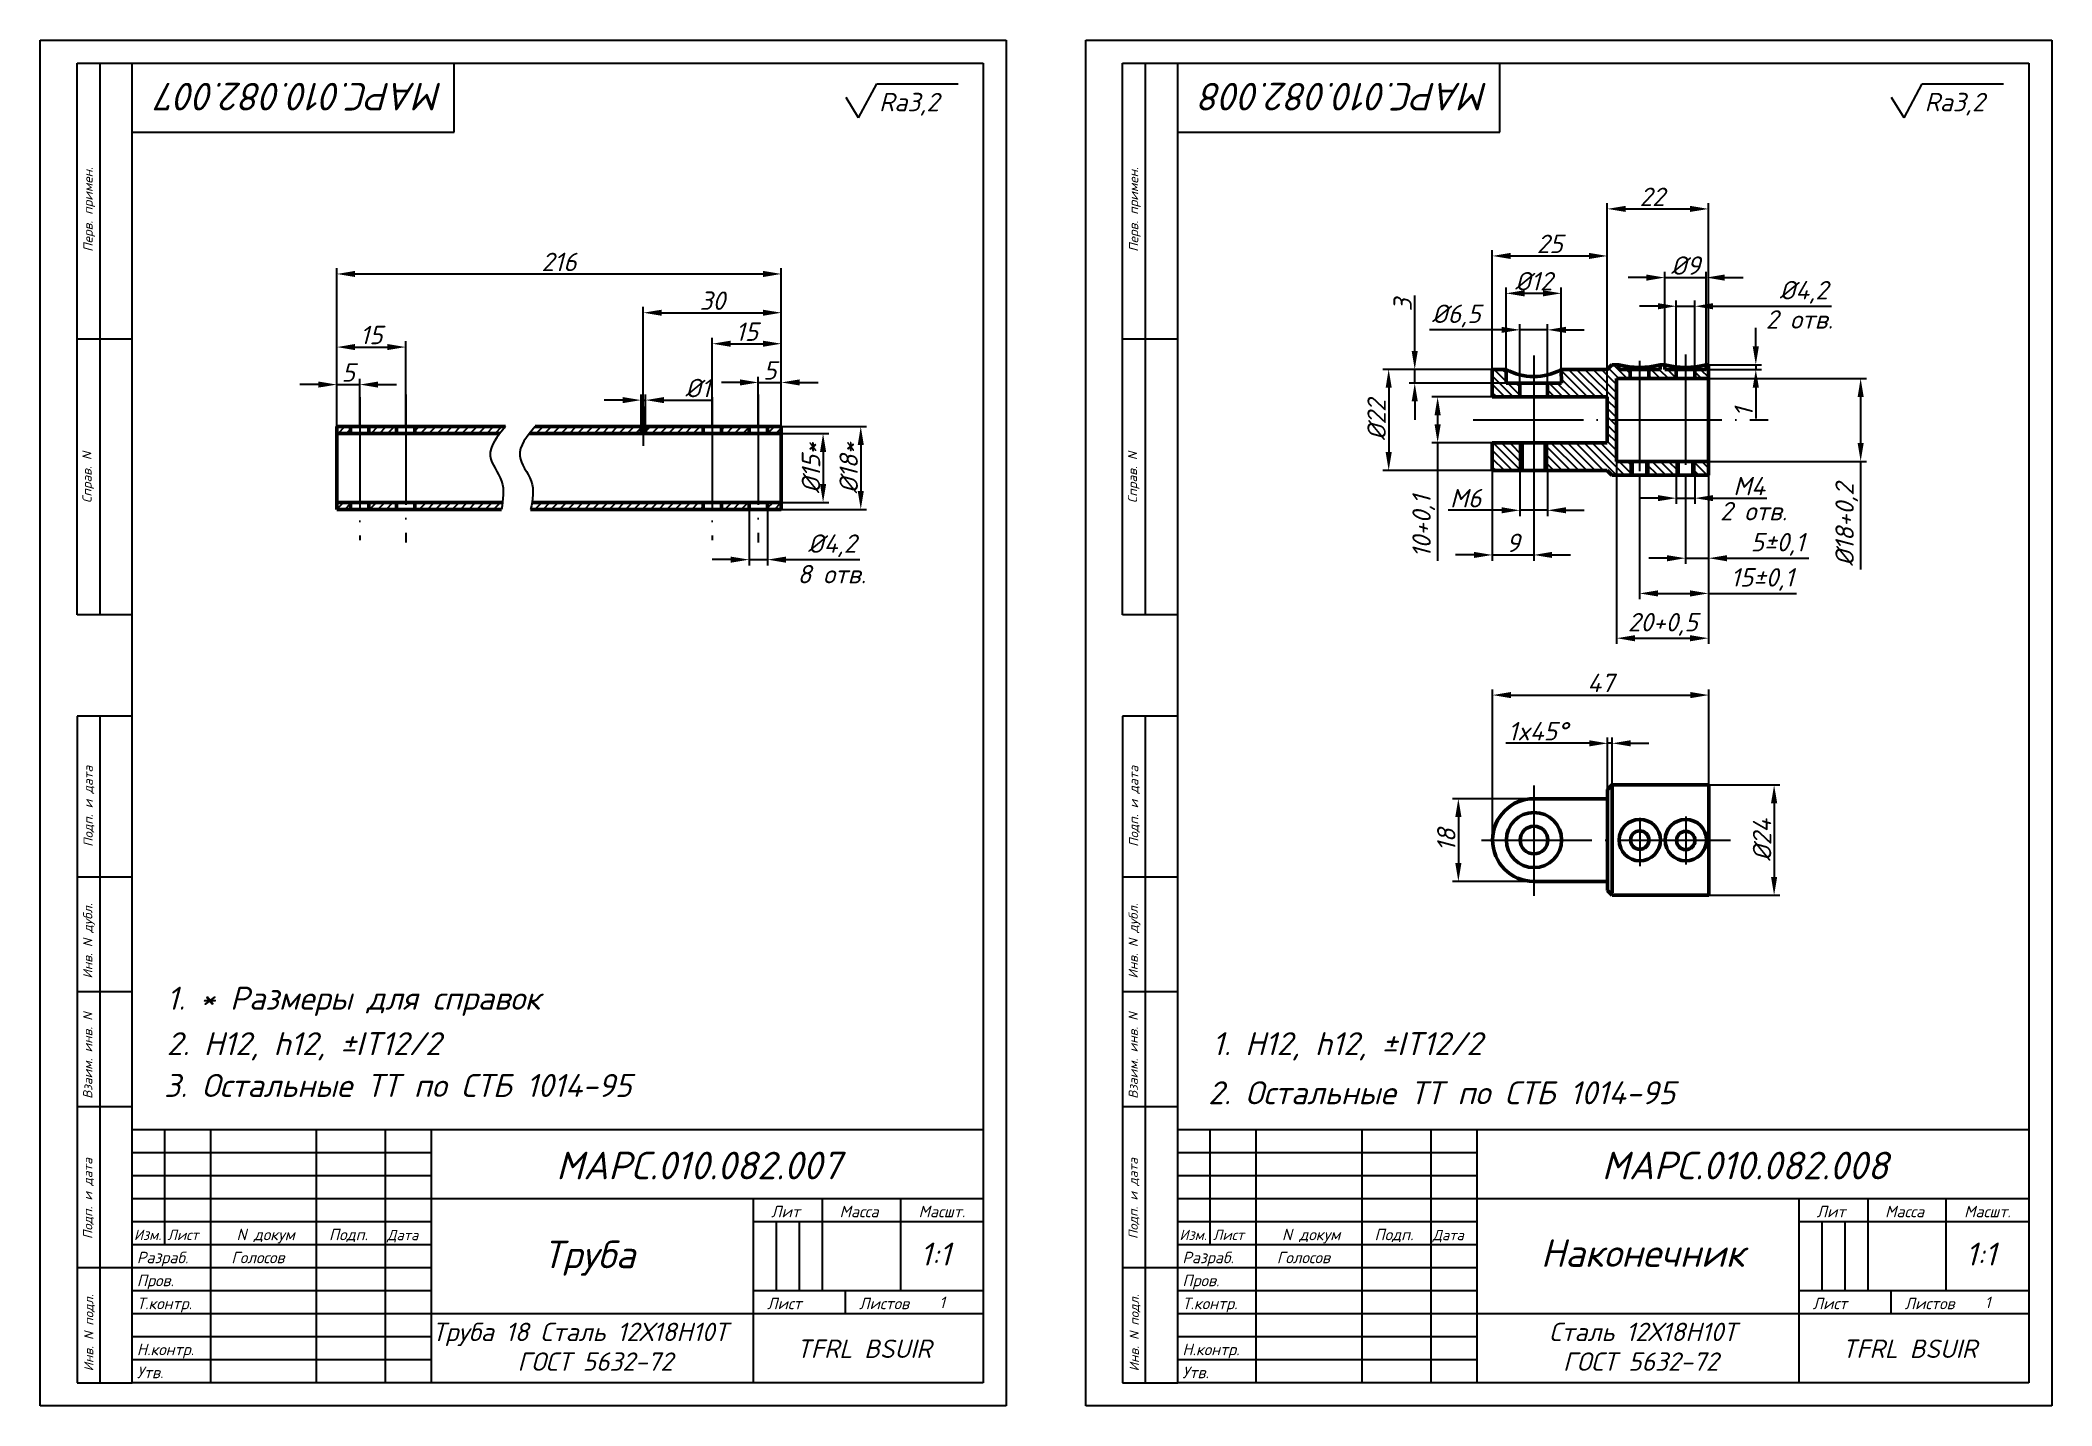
# Model space of a CAD drawing. Header units: millimetres. Extents: x -5427 to 3670, y -5891 to 948.
# Drawn here: x 3233.1 to 3670.4, y -2683.9 to -2386.9 of the extents above; entities that cross this region are included whole.
import ezdxf
from ezdxf.enums import TextEntityAlignment as Align

# ---------------------------------------------------------------- set-up
doc = ezdxf.new("R2010")
doc.units = ezdxf.units.MM
doc.header["$MEASUREMENT"] = 0
doc.linetypes.add('ACAD_ISO04W100', pattern=[30, 24, -3, 0, -3])
doc.layers.add('оси', color=1, linetype='ACAD_ISO04W100')
doc.layers.add('Толстые', color=7, linetype='Continuous', lineweight=50)
doc.layers.add('Тонкие', color=140, linetype='Continuous', lineweight=25)
doc.styles.get("Standard").update_dxf_attribs({"font": 'isocpeui.ttf'})
doc.styles.add('Для рамки', font='simplex.shx', dxfattribs={"oblique": 15, "height": 4})
doc.dimstyles.new('ISO-25', dxfattribs={"dimtxt": 4, "dimasz": 4, "dimexe": 1.25, "dimexo": 0, "dimtad": 1, "dimtxsty": 'Standard', "dimcen": 2.5, "dimadec": 0, "dimazin": 0, "dimtfac": 1, "dimtmove": 0, "dimatfit": 3, "dimfxl": 1, "dimarcsym": 0})

msp = doc.modelspace()

# ---------------------------------------------------------------- texts
at = {"layer": 'Тонкие'}
for s, p in [('МАРС.010.082.007', (3320.714, -2396.158)), ('МАРС.010.082.008', (3547.992, -2396.158))]:
    msp.add_text(s, height=6, rotation=180, dxfattribs=at).set_placement(p)
for s, height, p in [('Ra3,2', 4, (3415.441, -2402.347)), ('Ra3,2', 4, (3642.719, -2402.347)), ('2 отв.', 4, (3608.192, -2449.62)), ('2 отв.', 4, (3598.248, -2491.317)), ('8 отв.', 4, (3397.702, -2505.016)), ('1. * Размеры для справок', 5, (3260.596, -2597.749)), ('2. H12, h12, %%pIT12/2', 5, (3260.596, -2607.631)), ('1. H12, h12, %%pIT12/2', 5, (3487.873, -2607.631)), ('3. Остальные ТТ по СТБ 1014-95', 5, (3260.015, -2616.719)), ('2. Остальные ТТ по СТБ 1014-95', 5, (3486.974, -2618.311)), ('МАРС.010.082.007', 6, (3345.254, -2634.632)), ('МАРС.010.082.008', 6, (3572.532, -2634.632)), ('Изм.', 2.25, (3253.458, -2647.846)), ('Лист', 2.25, (3260.745, -2647.846)), ('Дата', 2.25, (3308.495, -2647.876)), ('Труба', 6, (3342.36, -2653.968)), ('1:1', 5, (3424.378, -2653.387)), ('Изм.', 2.25, (3480.736, -2647.846)), ('Лист', 2.25, (3488.023, -2647.846)), ('Дата', 2.25, (3535.772, -2647.876)), ('Наконечник', 6, (3559.276, -2653.672)), ('1:1', 5, (3651.655, -2653.387)), ('Разраб.', 2.5, (3254.09, -2652.89)), ('Голосов', 2.5, (3274.622, -2652.89)), ('Разраб.', 2.5, (3481.368, -2652.89)), ('Голосов', 2.5, (3501.9, -2652.89)), ('Пров.', 2.5, (3254.09, -2657.89)), ('Пров.', 2.5, (3481.368, -2657.89)), ('Т.контр.', 2.5, (3254.09, -2662.89)), ('Лист', 2.5, (3391.09, -2662.89)), ('Листов', 2.5, (3411.09, -2662.89)), ('1', 2.5, (3428.529, -2662.656)), ('Т.контр.', 2.5, (3481.368, -2662.89)), ('Лист', 2.5, (3618.368, -2662.89)), ('Листов', 2.5, (3638.368, -2662.89)), ('1', 2.5, (3655.806, -2662.656)), ('Труба 18 Сталь 12Х18Н10Т', 4, (3318.312, -2669.816)), ('Сталь 12Х18Н10Т', 4, (3561.105, -2669.816)), ('Н.контр.', 2.5, (3254.09, -2672.89)), ('TFRL BSUIR', 4, (3397.439, -2673.485)), ('Н.контр.', 2.5, (3481.368, -2672.89)), ('TFRL BSUIR', 4, (3624.716, -2673.485)), ('Утв.', 2.5, (3254.09, -2677.89)), ('ГОСТ 5632-72', 4, (3336.829, -2676.28)), ('Утв.', 2.5, (3481.368, -2677.89)), ('ГОСТ 5632-72', 4, (3564.106, -2676.28))]:
    msp.add_text(s, height=height, dxfattribs=at).set_placement(p)
at = {"layer": 'Тонкие', "linetype": 'Continuous', "style": 'Для рамки', "oblique": 15}
for s, p in [('Перв. примен.', (3244.495, -2432.918)), ('Перв. примен.', (3471.773, -2432.918)), ('Справ. N', (3244.251, -2487.552)), ('Справ. N', (3471.529, -2487.552)), ('Подп. и дата', (3244.511, -2562.331)), ('Подп. и дата', (3471.789, -2562.331)), ('Инв. N дубл.', (3244.413, -2590.971)), ('Инв. N дубл.', (3471.691, -2590.971)), ('Взаим. инв. N', (3244.413, -2617.133)), ('Взаим. инв. N', (3471.691, -2617.133)), ('Подп. и дата', (3244.413, -2647.633)), ('Подп. и дата', (3471.691, -2647.633)), ('Инв. N подл.', (3244.639, -2676.404)), ('Инв. N подл.', (3471.916, -2676.404))]:
    msp.add_text(s, height=2, rotation=90, dxfattribs=at).set_placement(p)
at = {"layer": 'Тонкие'}
for s, p in [('Лит', (3395.09, -2642.89)), ('Масса', (3411.09, -2642.89)), ('Масшт.', (3429.09, -2642.89)), ('Лит', (3622.368, -2642.89)), ('Масса', (3638.368, -2642.89)), ('Масшт.', (3656.368, -2642.89)), ('N докум', (3282.09, -2647.89)), ('Подп.', (3300.09, -2647.89)), ('N докум', (3509.368, -2647.89)), ('Подп.', (3527.368, -2647.89))]:
    msp.add_text(s, height=2.5, dxfattribs=at).set_placement(p, align=Align.CENTER)

# ---------------------------------------------------------------- blocks, each defined once
blk = doc.blocks.new('*D317')
at = {"layer": 'Defpoints', "color": 0, "transparency": 16777216}
for p in [(3394.19, -2461.32), (3389.19, -2470.92), (3394.19, -2470.92)]:
    blk.add_point(p, dxfattribs=at)
at = {"layer": 'Тонкие', "color": 0, "lineweight": -2, "transparency": 16777216}
for p, q in [((3385.19, -2461.32), (3381.19, -2461.32)), ((3389.19, -2470.92), (3389.19, -2460.07)), ((3389.19, -2461.32), (3394.19, -2461.32)), ((3394.19, -2470.92), (3394.19, -2460.07)), ((3398.19, -2461.32), (3402.19, -2461.32))]:
    blk.add_line(p, q, dxfattribs=at)
at = {"layer": 'Тонкие', "color": 0, "transparency": 16777216}
for points in [[(3385.19, -2460.66), (3385.19, -2461.99), (3389.19, -2461.32)], [(3398.19, -2460.66), (3398.19, -2461.99), (3394.19, -2461.32)]]:
    blk.add_solid(points, dxfattribs=at)
at = {"layer": 'Тонкие', "color": 0, "transparency": 16777216, "insert": (3391.69, -2458.7), "char_height": 4, "attachment_point": 5}
blk.add_mtext('5', dxfattribs=at)
blk = doc.blocks.new('*D318')
at = {"layer": 'Defpoints', "color": 0, "transparency": 16777216}
for p in [(3394.19, -2452.9), (3379.19, -2470.92), (3394.19, -2470.92)]:
    blk.add_point(p, dxfattribs=at)
at = {"layer": 'Тонкие', "color": 0, "lineweight": -2, "transparency": 16777216}
for p, q in [((3379.19, -2470.92), (3379.19, -2451.65)), ((3383.19, -2452.9), (3390.19, -2452.9)), ((3394.19, -2470.92), (3394.19, -2451.65))]:
    blk.add_line(p, q, dxfattribs=at)
at = {"layer": 'Тонкие', "color": 0, "transparency": 16777216}
for points in [[(3383.19, -2452.24), (3383.19, -2453.57), (3379.19, -2452.9)], [(3390.19, -2452.24), (3390.19, -2453.57), (3394.19, -2452.9)]]:
    blk.add_solid(points, dxfattribs=at)
at = {"layer": 'Тонкие', "color": 0, "transparency": 16777216, "insert": (3386.69, -2450.28), "char_height": 4, "attachment_point": 5}
blk.add_mtext('15', dxfattribs=at)
blk = doc.blocks.new('*D319')
at = {"layer": 'Defpoints', "color": 0, "transparency": 16777216}
for p in [(3394.19, -2446.16), (3364.19, -2470.92), (3394.19, -2470.92)]:
    blk.add_point(p, dxfattribs=at)
at = {"layer": 'Тонкие', "color": 0, "lineweight": -2, "transparency": 16777216}
for p, q in [((3364.19, -2470.92), (3364.19, -2444.91)), ((3368.19, -2446.16), (3390.19, -2446.16)), ((3394.19, -2470.92), (3394.19, -2444.91))]:
    blk.add_line(p, q, dxfattribs=at)
at = {"layer": 'Тонкие', "color": 0, "transparency": 16777216}
for points in [[(3368.19, -2445.5), (3368.19, -2446.83), (3364.19, -2446.16)], [(3390.19, -2445.5), (3390.19, -2446.83), (3394.19, -2446.16)]]:
    blk.add_solid(points, dxfattribs=at)
at = {"layer": 'Тонкие', "color": 0, "transparency": 16777216, "insert": (3379.19, -2443.54), "char_height": 4, "attachment_point": 5}
blk.add_mtext('30', dxfattribs=at)
blk = doc.blocks.new('*D320')
at = {"layer": 'Defpoints', "color": 0, "transparency": 16777216}
for p in [(3364.69, -2465.16), (3363.69, -2470.92), (3364.69, -2470.92)]:
    blk.add_point(p, dxfattribs=at)
at = {"layer": 'Тонкие', "color": 0, "lineweight": -2, "transparency": 16777216}
for p, q in [((3359.69, -2465.16), (3355.69, -2465.16)), ((3363.69, -2470.92), (3363.69, -2463.91)), ((3363.69, -2465.16), (3364.69, -2465.16)), ((3364.69, -2470.92), (3364.69, -2463.91)), ((3368.69, -2465.16), (3379.33, -2465.16))]:
    blk.add_line(p, q, dxfattribs=at)
at = {"layer": 'Тонкие', "color": 0, "transparency": 16777216}
for points in [[(3359.69, -2464.5), (3359.69, -2465.83), (3363.69, -2465.16)], [(3368.69, -2464.5), (3368.69, -2465.83), (3364.69, -2465.16)]]:
    blk.add_solid(points, dxfattribs=at)
at = {"layer": 'Тонкие', "color": 0, "transparency": 16777216, "insert": (3376.01, -2462.54), "char_height": 4, "attachment_point": 5}
blk.add_mtext('%%c1', dxfattribs=at)
blk = doc.blocks.new('*D321')
at = {"layer": 'Defpoints', "color": 0, "transparency": 16777216}
for p in [(3387.19, -2488.92), (3391.19, -2488.92), (3391.19, -2499.86)]:
    blk.add_point(p, dxfattribs=at)
at = {"layer": 'Тонкие', "color": 0, "lineweight": -2, "transparency": 16777216}
for p, q in [((3387.19, -2488.92), (3387.19, -2501.11)), ((3391.19, -2488.92), (3391.19, -2501.11)), ((3383.19, -2499.86), (3379.19, -2499.86)), ((3387.19, -2499.86), (3391.19, -2499.86)), ((3395.19, -2499.86), (3411.24, -2499.86))]:
    blk.add_line(p, q, dxfattribs=at)
at = {"layer": 'Тонкие', "color": 0, "transparency": 16777216}
for points in [[(3383.19, -2499.2), (3383.19, -2500.53), (3387.19, -2499.86)], [(3395.19, -2499.2), (3395.19, -2500.53), (3391.19, -2499.86)]]:
    blk.add_solid(points, dxfattribs=at)
at = {"layer": 'Тонкие', "color": 0, "transparency": 16777216, "insert": (3405.22, -2496.84), "char_height": 4, "attachment_point": 5}
blk.add_mtext('%%c4,2', dxfattribs=at)
blk = doc.blocks.new('*D322')
at = {"layer": 'Defpoints', "color": 0, "transparency": 16777216}
for p in [(3302.55, -2461.79), (3297.55, -2470.92), (3302.55, -2470.92)]:
    blk.add_point(p, dxfattribs=at)
at = {"layer": 'Тонкие', "color": 0, "lineweight": -2, "transparency": 16777216}
for p, q in [((3293.55, -2461.79), (3289.55, -2461.79)), ((3297.55, -2470.92), (3297.55, -2460.54)), ((3297.55, -2461.79), (3302.55, -2461.79)), ((3302.55, -2470.92), (3302.55, -2460.54)), ((3306.55, -2461.79), (3310.55, -2461.79))]:
    blk.add_line(p, q, dxfattribs=at)
at = {"layer": 'Тонкие', "color": 0, "transparency": 16777216}
for points in [[(3293.55, -2461.12), (3293.55, -2462.45), (3297.55, -2461.79)], [(3306.55, -2461.12), (3306.55, -2462.45), (3302.55, -2461.79)]]:
    blk.add_solid(points, dxfattribs=at)
at = {"layer": 'Тонкие', "color": 0, "transparency": 16777216, "insert": (3300.05, -2459.16), "char_height": 4, "attachment_point": 5}
blk.add_mtext('5', dxfattribs=at)
blk = doc.blocks.new('*D323')
at = {"layer": 'Defpoints', "color": 0, "transparency": 16777216}
for p in [(3312.55, -2453.63), (3297.55, -2470.92), (3312.55, -2470.92)]:
    blk.add_point(p, dxfattribs=at)
at = {"layer": 'Тонкие', "color": 0, "lineweight": -2, "transparency": 16777216}
for p, q in [((3297.55, -2470.92), (3297.55, -2452.38)), ((3312.55, -2470.92), (3312.55, -2452.38)), ((3301.55, -2453.63), (3308.55, -2453.63))]:
    blk.add_line(p, q, dxfattribs=at)
at = {"layer": 'Тонкие', "color": 0, "transparency": 16777216}
for points in [[(3301.55, -2452.96), (3301.55, -2454.29), (3297.55, -2453.63)], [(3308.55, -2452.96), (3308.55, -2454.29), (3312.55, -2453.63)]]:
    blk.add_solid(points, dxfattribs=at)
at = {"layer": 'Тонкие', "color": 0, "transparency": 16777216, "insert": (3305.05, -2451), "char_height": 4, "attachment_point": 5}
blk.add_mtext('15', dxfattribs=at)
blk = doc.blocks.new('*D324')
at = {"layer": 'Defpoints', "color": 0, "transparency": 16777216}
for p in [(3394.19, -2472.42), (3394.19, -2487.42), (3403.27, -2487.42)]:
    blk.add_point(p, dxfattribs=at)
at = {"layer": 'Тонкие', "color": 0, "lineweight": -2, "transparency": 16777216}
for p, q in [((3394.19, -2472.42), (3404.52, -2472.42)), ((3403.27, -2476.42), (3403.27, -2483.42)), ((3394.19, -2487.42), (3404.52, -2487.42))]:
    blk.add_line(p, q, dxfattribs=at)
at = {"layer": 'Тонкие', "color": 0, "transparency": 16777216}
for points in [[(3402.6, -2476.42), (3403.94, -2476.42), (3403.27, -2472.42)], [(3402.6, -2483.42), (3403.94, -2483.42), (3403.27, -2487.42)]]:
    blk.add_solid(points, dxfattribs=at)
at = {"layer": 'Тонкие', "color": 0, "transparency": 16777216, "insert": (3400.64, -2479.92), "char_height": 4, "attachment_point": 5, "rotation": 90}
blk.add_mtext('%%c15*', dxfattribs=at)
blk = doc.blocks.new('*D325')
at = {"layer": 'Defpoints', "color": 0, "transparency": 16777216}
for p in [(3394.19, -2470.92), (3394.19, -2488.92), (3411.46, -2488.92)]:
    blk.add_point(p, dxfattribs=at)
at = {"layer": 'Тонкие', "color": 0, "lineweight": -2, "transparency": 16777216}
for p, q in [((3394.19, -2470.92), (3412.71, -2470.92)), ((3411.46, -2474.92), (3411.46, -2484.92)), ((3394.19, -2488.92), (3412.71, -2488.92))]:
    blk.add_line(p, q, dxfattribs=at)
at = {"layer": 'Тонкие', "color": 0, "transparency": 16777216}
for points in [[(3410.8, -2474.92), (3412.13, -2474.92), (3411.46, -2470.92)], [(3410.8, -2484.92), (3412.13, -2484.92), (3411.46, -2488.92)]]:
    blk.add_solid(points, dxfattribs=at)
at = {"layer": 'Тонкие', "color": 0, "transparency": 16777216, "insert": (3408.84, -2479.92), "char_height": 4, "attachment_point": 5, "rotation": 90}
blk.add_mtext('%%c18*', dxfattribs=at)
blk = doc.blocks.new('*D326')
at = {"layer": 'Defpoints', "color": 0, "transparency": 16777216}
for p in [(3394.19, -2437.73), (3297.55, -2470.92), (3394.19, -2470.92)]:
    blk.add_point(p, dxfattribs=at)
at = {"layer": 'Тонкие', "color": 0, "lineweight": -2, "transparency": 16777216}
for p, q in [((3297.55, -2470.92), (3297.55, -2436.48)), ((3301.55, -2437.73), (3390.19, -2437.73)), ((3394.19, -2470.92), (3394.19, -2436.48))]:
    blk.add_line(p, q, dxfattribs=at)
at = {"layer": 'Тонкие', "color": 0, "transparency": 16777216}
for points in [[(3301.55, -2437.06), (3301.55, -2438.4), (3297.55, -2437.73)], [(3390.19, -2437.06), (3390.19, -2438.4), (3394.19, -2437.73)]]:
    blk.add_solid(points, dxfattribs=at)
at = {"layer": 'Тонкие', "color": 0, "transparency": 16777216, "insert": (3345.87, -2435.11), "char_height": 4, "attachment_point": 5}
blk.add_mtext('216', dxfattribs=at)
blk = doc.blocks.new('*D333')
at = {"layer": 'Defpoints', "color": 0, "transparency": 16777216}
for p in [(3595.25, -2438.52), (3586.25, -2457.48), (3595.25, -2457.48)]:
    blk.add_point(p, dxfattribs=at)
at = {"layer": 'Тонкие', "color": 0, "lineweight": -2, "transparency": 16777216}
for p, q in [((3582.25, -2438.52), (3578.25, -2438.52)), ((3586.25, -2457.48), (3586.25, -2437.27)), ((3586.25, -2438.52), (3595.25, -2438.52)), ((3595.25, -2457.48), (3595.25, -2437.27)), ((3599.25, -2438.52), (3603.25, -2438.52))]:
    blk.add_line(p, q, dxfattribs=at)
at = {"layer": 'Тонкие', "color": 0, "transparency": 16777216}
for points in [[(3582.25, -2437.85), (3582.25, -2439.19), (3586.25, -2438.52)], [(3599.25, -2437.85), (3599.25, -2439.19), (3595.25, -2438.52)]]:
    blk.add_solid(points, dxfattribs=at)
at = {"layer": 'Тонкие', "color": 0, "transparency": 16777216, "insert": (3590.75, -2435.9), "char_height": 4, "attachment_point": 5}
blk.add_mtext('%%c9', dxfattribs=at)
blk = doc.blocks.new('*D332')
at = {"layer": 'Defpoints', "color": 0, "transparency": 16777216}
for p in [(3592.75, -2444.75), (3588.75, -2458.48), (3592.75, -2458.48)]:
    blk.add_point(p, dxfattribs=at)
at = {"layer": 'Тонкие', "color": 0, "lineweight": -2, "transparency": 16777216}
for p, q in [((3588.75, -2458.48), (3588.75, -2443.5)), ((3592.75, -2458.48), (3592.75, -2443.5)), ((3584.75, -2444.75), (3580.75, -2444.75)), ((3588.75, -2444.75), (3592.75, -2444.75)), ((3596.75, -2444.75), (3622.46, -2444.75))]:
    blk.add_line(p, q, dxfattribs=at)
at = {"layer": 'Тонкие', "color": 0, "transparency": 16777216}
for points in [[(3584.75, -2444.08), (3584.75, -2445.42), (3588.75, -2444.75)], [(3596.75, -2444.08), (3596.75, -2445.42), (3592.75, -2444.75)]]:
    blk.add_solid(points, dxfattribs=at)
at = {"layer": 'Тонкие', "color": 0, "transparency": 16777216, "insert": (3616.44, -2441.72), "char_height": 4, "attachment_point": 5}
blk.add_mtext('%%c4,2', dxfattribs=at)
blk = doc.blocks.new('*D336')
at = {"layer": 'Defpoints', "color": 0, "transparency": 16777216}
for p in [(3595.75, -2423.58), (3595.75, -2457.48), (3573.75, -2458.48)]:
    blk.add_point(p, dxfattribs=at)
at = {"layer": 'Тонкие', "color": 0, "lineweight": -2, "transparency": 16777216}
for p, q in [((3573.75, -2458.48), (3573.75, -2422.33)), ((3595.75, -2457.48), (3595.75, -2422.33)), ((3577.75, -2423.58), (3591.75, -2423.58))]:
    blk.add_line(p, q, dxfattribs=at)
at = {"layer": 'Тонкие', "color": 0, "transparency": 16777216}
for points in [[(3577.75, -2422.91), (3577.75, -2424.24), (3573.75, -2423.58)], [(3591.75, -2422.91), (3591.75, -2424.24), (3595.75, -2423.58)]]:
    blk.add_solid(points, dxfattribs=at)
at = {"layer": 'Тонкие', "color": 0, "transparency": 16777216, "insert": (3583.5, -2420.95), "char_height": 4, "attachment_point": 5}
blk.add_mtext('22', dxfattribs=at)
blk = doc.blocks.new('*D334')
at = {"layer": 'Defpoints', "color": 0, "transparency": 16777216}
for p in [(3595.25, -2457.48), (3595.25, -2458.48), (3606.03, -2458.48)]:
    blk.add_point(p, dxfattribs=at)
at = {"layer": 'Тонкие', "color": 0, "lineweight": -2, "transparency": 16777216}
for p, q in [((3606.03, -2453.48), (3606.03, -2449.48)), ((3595.25, -2457.48), (3607.28, -2457.48)), ((3606.03, -2457.48), (3606.03, -2458.48)), ((3595.25, -2458.48), (3607.28, -2458.48)), ((3606.03, -2462.48), (3606.03, -2469.18))]:
    blk.add_line(p, q, dxfattribs=at)
at = {"layer": 'Тонкие', "color": 0, "transparency": 16777216}
for points in [[(3605.36, -2453.48), (3606.7, -2453.48), (3606.03, -2457.48)], [(3605.36, -2462.48), (3606.7, -2462.48), (3606.03, -2458.48)]]:
    blk.add_solid(points, dxfattribs=at)
at = {"layer": 'Тонкие', "color": 0, "transparency": 16777216, "insert": (3603.4, -2467.83), "char_height": 4, "attachment_point": 5, "rotation": 90}
blk.add_mtext('1', dxfattribs=at)
blk = doc.blocks.new('*D335')
at = {"layer": 'Defpoints', "color": 0, "transparency": 16777216}
for p in [(3595.75, -2460.48), (3595.75, -2478.48), (3628.82, -2478.48)]:
    blk.add_point(p, dxfattribs=at)
at = {"layer": 'Тонкие', "color": 0, "lineweight": -2, "transparency": 16777216}
for p, q in [((3595.75, -2460.48), (3630.07, -2460.48)), ((3628.82, -2464.48), (3628.82, -2474.48)), ((3595.75, -2478.48), (3630.07, -2478.48)), ((3628.82, -2478.48), (3628.82, -2502.03))]:
    blk.add_line(p, q, dxfattribs=at)
at = {"layer": 'Тонкие', "color": 0, "transparency": 16777216}
for points in [[(3628.16, -2464.48), (3629.49, -2464.48), (3628.82, -2460.48)], [(3628.16, -2474.48), (3629.49, -2474.48), (3628.82, -2478.48)]]:
    blk.add_solid(points, dxfattribs=at)
at = {"layer": 'Тонкие', "color": 0, "transparency": 16777216, "insert": (3625.8, -2492.27), "char_height": 4, "attachment_point": 5, "rotation": 90}
blk.add_mtext('%%c18+0,2', dxfattribs=at)
blk = doc.blocks.new('*D331')
at = {"layer": 'Defpoints', "color": 0, "transparency": 16777216}
for p in [(3575.75, -2478.48), (3595.75, -2481.48), (3595.75, -2516.95)]:
    blk.add_point(p, dxfattribs=at)
at = {"layer": 'Тонкие', "color": 0, "lineweight": -2, "transparency": 16777216}
for p, q in [((3575.75, -2478.48), (3575.75, -2518.2)), ((3595.75, -2481.48), (3595.75, -2518.2)), ((3579.75, -2516.95), (3591.75, -2516.95))]:
    blk.add_line(p, q, dxfattribs=at)
at = {"layer": 'Тонкие', "color": 0, "transparency": 16777216}
for points in [[(3579.75, -2516.29), (3579.75, -2517.62), (3575.75, -2516.95)], [(3591.75, -2516.29), (3591.75, -2517.62), (3595.75, -2516.95)]]:
    blk.add_solid(points, dxfattribs=at)
at = {"layer": 'Тонкие', "color": 0, "transparency": 16777216, "insert": (3585.82, -2513.93), "char_height": 4, "attachment_point": 5}
blk.add_mtext('20+0,5', dxfattribs=at)
blk = doc.blocks.new('*D337')
at = {"layer": 'Defpoints', "color": 0, "transparency": 16777216}
for p in [(3588.75, -2481.48), (3592.75, -2481.48), (3592.75, -2486.49)]:
    blk.add_point(p, dxfattribs=at)
at = {"layer": 'Тонкие', "color": 0, "lineweight": -2, "transparency": 16777216}
for p, q in [((3588.75, -2481.48), (3588.75, -2487.74)), ((3592.75, -2481.48), (3592.75, -2487.74)), ((3584.75, -2486.49), (3580.75, -2486.49)), ((3588.75, -2486.49), (3592.75, -2486.49)), ((3596.75, -2486.49), (3608.41, -2486.49))]:
    blk.add_line(p, q, dxfattribs=at)
at = {"layer": 'Тонкие', "color": 0, "transparency": 16777216}
for points in [[(3584.75, -2485.82), (3584.75, -2487.15), (3588.75, -2486.49)], [(3596.75, -2485.82), (3596.75, -2487.15), (3592.75, -2486.49)]]:
    blk.add_solid(points, dxfattribs=at)
at = {"layer": 'Тонкие', "color": 0, "transparency": 16777216, "insert": (3604.58, -2483.86), "char_height": 4, "attachment_point": 5}
blk.add_mtext('M4', dxfattribs=at)
blk = doc.blocks.new('*D329')
at = {"layer": 'Defpoints', "color": 0, "transparency": 16777216}
for p in [(3590.75, -2481.48), (3595.75, -2481.48), (3595.75, -2499.55)]:
    blk.add_point(p, dxfattribs=at)
at = {"layer": 'Тонкие', "color": 0, "lineweight": -2, "transparency": 16777216}
for p, q in [((3590.75, -2481.48), (3590.75, -2500.8)), ((3595.75, -2481.48), (3595.75, -2500.8)), ((3586.75, -2499.55), (3582.75, -2499.55)), ((3590.75, -2499.55), (3595.75, -2499.55)), ((3599.75, -2499.55), (3617.56, -2499.55))]:
    blk.add_line(p, q, dxfattribs=at)
at = {"layer": 'Тонкие', "color": 0, "transparency": 16777216}
for points in [[(3586.75, -2498.89), (3586.75, -2500.22), (3590.75, -2499.55)], [(3599.75, -2498.89), (3599.75, -2500.22), (3595.75, -2499.55)]]:
    blk.add_solid(points, dxfattribs=at)
at = {"layer": 'Тонкие', "color": 0, "transparency": 16777216, "insert": (3610.77, -2496.53), "char_height": 4, "attachment_point": 5}
blk.add_mtext('5%%p0,1', dxfattribs=at)
blk = doc.blocks.new('*D330')
at = {"layer": 'Defpoints', "color": 0, "transparency": 16777216}
for p in [(3580.75, -2481.48), (3595.75, -2481.48), (3595.75, -2507.21)]:
    blk.add_point(p, dxfattribs=at)
at = {"layer": 'Тонкие', "color": 0, "lineweight": -2, "transparency": 16777216}
for p, q in [((3580.75, -2481.48), (3580.75, -2508.46)), ((3595.75, -2481.48), (3595.75, -2508.46)), ((3584.75, -2507.21), (3591.75, -2507.21)), ((3595.75, -2507.21), (3614.89, -2507.21))]:
    blk.add_line(p, q, dxfattribs=at)
at = {"layer": 'Тонкие', "color": 0, "transparency": 16777216}
for points in [[(3584.75, -2506.54), (3584.75, -2507.88), (3580.75, -2507.21)], [(3591.75, -2506.54), (3591.75, -2507.88), (3595.75, -2507.21)]]:
    blk.add_solid(points, dxfattribs=at)
at = {"layer": 'Тонкие', "color": 0, "transparency": 16777216, "insert": (3607.43, -2504.18), "char_height": 4, "attachment_point": 5}
blk.add_mtext('15%%p0,1', dxfattribs=at)
blk = doc.blocks.new('*D338')
at = {"layer": 'Defpoints', "color": 0, "transparency": 16777216}
for p in [(3548.75, -2480.69), (3557.75, -2480.69), (3557.75, -2498.84)]:
    blk.add_point(p, dxfattribs=at)
at = {"layer": 'Тонкие', "color": 0, "lineweight": -2, "transparency": 16777216}
for p, q in [((3548.75, -2480.69), (3548.75, -2500.09)), ((3557.75, -2480.69), (3557.75, -2500.09)), ((3544.75, -2498.84), (3540.75, -2498.84)), ((3548.75, -2498.84), (3557.75, -2498.84)), ((3561.75, -2498.84), (3565.75, -2498.84))]:
    blk.add_line(p, q, dxfattribs=at)
at = {"layer": 'Тонкие', "color": 0, "transparency": 16777216}
for points in [[(3544.75, -2498.17), (3544.75, -2499.5), (3548.75, -2498.84)], [(3561.75, -2498.17), (3561.75, -2499.5), (3557.75, -2498.84)]]:
    blk.add_solid(points, dxfattribs=at)
at = {"layer": 'Тонкие', "color": 0, "transparency": 16777216, "insert": (3553.25, -2496.21), "char_height": 4, "attachment_point": 5}
blk.add_mtext('9', dxfattribs=at)
blk = doc.blocks.new('*D339')
at = {"layer": 'Defpoints', "color": 0, "transparency": 16777216}
for p in [(3554.75, -2480.48), (3560.75, -2480.48), (3560.75, -2489.13)]:
    blk.add_point(p, dxfattribs=at)
at = {"layer": 'Тонкие', "color": 0, "lineweight": -2, "transparency": 16777216}
for p, q in [((3554.75, -2480.48), (3554.75, -2490.38)), ((3560.75, -2480.48), (3560.75, -2490.38)), ((3550.75, -2489.13), (3539.17, -2489.13)), ((3560.75, -2489.13), (3554.75, -2489.13)), ((3564.75, -2489.13), (3568.75, -2489.13))]:
    blk.add_line(p, q, dxfattribs=at)
at = {"layer": 'Тонкие', "color": 0, "transparency": 16777216}
for points in [[(3550.75, -2488.46), (3550.75, -2489.79), (3554.75, -2489.13)], [(3564.75, -2488.46), (3564.75, -2489.79), (3560.75, -2489.13)]]:
    blk.add_solid(points, dxfattribs=at)
at = {"layer": 'Тонкие', "color": 0, "transparency": 16777216, "insert": (3542.96, -2486.5), "char_height": 4, "attachment_point": 5}
blk.add_mtext('M6', dxfattribs=at)
blk = doc.blocks.new('*D340')
at = {"layer": 'Defpoints', "color": 0, "transparency": 16777216}
for p in [(3560.75, -2449.88), (3554.75, -2461.46), (3560.75, -2461.46)]:
    blk.add_point(p, dxfattribs=at)
at = {"layer": 'Тонкие', "color": 0, "lineweight": -2, "transparency": 16777216}
for p, q in [((3554.75, -2461.46), (3554.75, -2448.63)), ((3560.75, -2461.46), (3560.75, -2448.63)), ((3550.75, -2449.88), (3535.1, -2449.88)), ((3560.75, -2449.88), (3554.75, -2449.88)), ((3564.75, -2449.88), (3568.75, -2449.88))]:
    blk.add_line(p, q, dxfattribs=at)
at = {"layer": 'Тонкие', "color": 0, "transparency": 16777216}
for points in [[(3550.75, -2449.22), (3550.75, -2450.55), (3554.75, -2449.88)], [(3564.75, -2449.22), (3564.75, -2450.55), (3560.75, -2449.88)]]:
    blk.add_solid(points, dxfattribs=at)
at = {"layer": 'Тонкие', "color": 0, "transparency": 16777216, "insert": (3540.91, -2446.86), "char_height": 4, "attachment_point": 5}
blk.add_mtext('%%c6,5', dxfattribs=at)
blk = doc.blocks.new('*D341')
at = {"layer": 'Defpoints', "color": 0, "transparency": 16777216}
for p in [(3563.75, -2441.94), (3551.75, -2458.48), (3563.75, -2458.47)]:
    blk.add_point(p, dxfattribs=at)
at = {"layer": 'Тонкие', "color": 0, "lineweight": -2, "transparency": 16777216}
for p, q in [((3551.75, -2458.48), (3551.75, -2440.69)), ((3555.75, -2441.94), (3559.75, -2441.94)), ((3563.75, -2458.47), (3563.75, -2440.69))]:
    blk.add_line(p, q, dxfattribs=at)
at = {"layer": 'Тонкие', "color": 0, "transparency": 16777216}
for points in [[(3555.75, -2441.27), (3555.75, -2442.61), (3551.75, -2441.94)], [(3559.75, -2441.27), (3559.75, -2442.61), (3563.75, -2441.94)]]:
    blk.add_solid(points, dxfattribs=at)
at = {"layer": 'Тонкие', "color": 0, "transparency": 16777216, "insert": (3557.75, -2439.31), "char_height": 4, "attachment_point": 5}
blk.add_mtext('%%c12', dxfattribs=at)
blk = doc.blocks.new('*D342')
at = {"layer": 'Defpoints', "color": 0, "transparency": 16777216}
for p in [(3531.89, -2461.46), (3551.75, -2458.48), (3551.75, -2461.46)]:
    blk.add_point(p, dxfattribs=at)
at = {"layer": 'Тонкие', "color": 0, "lineweight": -2, "transparency": 16777216}
for p, q in [((3531.89, -2454.48), (3531.89, -2442.44)), ((3551.75, -2458.48), (3530.64, -2458.48)), ((3551.75, -2461.46), (3530.64, -2461.46)), ((3531.89, -2461.46), (3531.89, -2458.48)), ((3531.89, -2465.46), (3531.89, -2469.46))]:
    blk.add_line(p, q, dxfattribs=at)
at = {"layer": 'Тонкие', "color": 0, "transparency": 16777216}
for points in [[(3531.22, -2454.48), (3532.55, -2454.48), (3531.89, -2458.48)], [(3531.22, -2465.46), (3532.55, -2465.46), (3531.89, -2461.46)]]:
    blk.add_solid(points, dxfattribs=at)
at = {"layer": 'Тонкие', "color": 0, "transparency": 16777216, "insert": (3529.26, -2444.48), "char_height": 4, "attachment_point": 5, "rotation": 90}
blk.add_mtext('3', dxfattribs=at)
blk = doc.blocks.new('*D343')
at = {"layer": 'Defpoints', "color": 0, "transparency": 16777216}
for p in [(3548.75, -2464.46), (3536.86, -2474.45), (3548.75, -2474.45)]:
    blk.add_point(p, dxfattribs=at)
at = {"layer": 'Тонкие', "color": 0, "lineweight": -2, "transparency": 16777216}
for p, q in [((3548.75, -2464.46), (3535.61, -2464.46)), ((3536.86, -2468.46), (3536.86, -2470.45)), ((3548.75, -2474.45), (3535.61, -2474.45)), ((3536.86, -2474.45), (3536.86, -2500.12))]:
    blk.add_line(p, q, dxfattribs=at)
at = {"layer": 'Тонкие', "color": 0, "transparency": 16777216}
for points in [[(3536.2, -2468.46), (3537.53, -2468.46), (3536.86, -2464.46)], [(3536.2, -2470.45), (3537.53, -2470.45), (3536.86, -2474.45)]]:
    blk.add_solid(points, dxfattribs=at)
at = {"layer": 'Тонкие', "color": 0, "transparency": 16777216, "insert": (3533.84, -2492.66), "char_height": 4, "attachment_point": 5, "rotation": 90}
blk.add_mtext('10+0,1', dxfattribs=at)
blk = doc.blocks.new('*D344')
at = {"layer": 'Defpoints', "color": 0, "transparency": 16777216}
for p in [(3548.75, -2458.48), (3526.22, -2480.48), (3548.75, -2480.48)]:
    blk.add_point(p, dxfattribs=at)
at = {"layer": 'Тонкие', "color": 0, "lineweight": -2, "transparency": 16777216}
for p, q in [((3548.75, -2458.48), (3524.97, -2458.48)), ((3526.22, -2462.48), (3526.22, -2476.48)), ((3548.75, -2480.48), (3524.97, -2480.48))]:
    blk.add_line(p, q, dxfattribs=at)
at = {"layer": 'Тонкие', "color": 0, "transparency": 16777216}
for points in [[(3525.56, -2462.48), (3526.89, -2462.48), (3526.22, -2458.48)], [(3525.56, -2476.48), (3526.89, -2476.48), (3526.22, -2480.48)]]:
    blk.add_solid(points, dxfattribs=at)
at = {"layer": 'Тонкие', "color": 0, "transparency": 16777216, "insert": (3523.6, -2469.48), "char_height": 4, "attachment_point": 5, "rotation": 90}
blk.add_mtext('%%c22', dxfattribs=at)
blk = doc.blocks.new('*D345')
at = {"layer": 'Defpoints', "color": 0, "transparency": 16777216}
for p in [(3573.75, -2433.81), (3548.75, -2458.48), (3573.75, -2464.46)]:
    blk.add_point(p, dxfattribs=at)
at = {"layer": 'Тонкие', "color": 0, "lineweight": -2, "transparency": 16777216}
for p, q in [((3548.75, -2458.48), (3548.75, -2432.56)), ((3552.75, -2433.81), (3569.75, -2433.81)), ((3573.75, -2464.46), (3573.75, -2432.56))]:
    blk.add_line(p, q, dxfattribs=at)
at = {"layer": 'Тонкие', "color": 0, "transparency": 16777216}
for points in [[(3552.75, -2433.14), (3552.75, -2434.48), (3548.75, -2433.81)], [(3569.75, -2433.14), (3569.75, -2434.48), (3573.75, -2433.81)]]:
    blk.add_solid(points, dxfattribs=at)
at = {"layer": 'Тонкие', "color": 0, "transparency": 16777216, "insert": (3561.25, -2431.18), "char_height": 4, "attachment_point": 5}
blk.add_mtext('25', dxfattribs=at)
blk = doc.blocks.new('*D346')
at = {"layer": 'Defpoints', "color": 0, "transparency": 16777216}
for p in [(3574.81, -2539.81), (3574.81, -2548.85), (3573.81, -2549.85)]:
    blk.add_point(p, dxfattribs=at)
at = {"layer": 'Тонкие', "color": 0, "lineweight": -2, "transparency": 16777216}
for p, q in [((3569.81, -2539.81), (3551.67, -2539.81)), ((3573.81, -2549.85), (3573.81, -2538.56)), ((3574.81, -2539.81), (3573.81, -2539.81)), ((3574.81, -2548.85), (3574.81, -2538.56)), ((3578.81, -2539.81), (3582.81, -2539.81))]:
    blk.add_line(p, q, dxfattribs=at)
at = {"layer": 'Тонкие', "color": 0, "transparency": 16777216}
for points in [[(3569.81, -2539.14), (3569.81, -2540.48), (3573.81, -2539.81)], [(3578.81, -2539.14), (3578.81, -2540.48), (3574.81, -2539.81)]]:
    blk.add_solid(points, dxfattribs=at)
at = {"layer": 'Тонкие', "color": 0, "transparency": 16777216, "insert": (3558.64, -2537.18), "char_height": 4, "attachment_point": 5}
blk.add_mtext('1x45%%d', dxfattribs=at)
blk = doc.blocks.new('*D347')
at = {"layer": 'Defpoints', "color": 0, "transparency": 16777216}
for p in [(3557.81, -2551.85), (3541.37, -2569.85), (3557.75, -2569.85)]:
    blk.add_point(p, dxfattribs=at)
at = {"layer": 'Тонкие', "color": 0, "lineweight": -2, "transparency": 16777216}
for p, q in [((3557.81, -2551.85), (3540.12, -2551.85)), ((3541.37, -2555.85), (3541.37, -2565.85)), ((3557.75, -2569.85), (3540.12, -2569.85))]:
    blk.add_line(p, q, dxfattribs=at)
at = {"layer": 'Тонкие', "color": 0, "transparency": 16777216}
for points in [[(3540.7, -2555.85), (3542.04, -2555.85), (3541.37, -2551.85)], [(3540.7, -2565.85), (3542.04, -2565.85), (3541.37, -2569.85)]]:
    blk.add_solid(points, dxfattribs=at)
at = {"layer": 'Тонкие', "color": 0, "transparency": 16777216, "insert": (3538.75, -2560.85), "char_height": 4, "attachment_point": 5, "rotation": 90}
blk.add_mtext('18', dxfattribs=at)
blk = doc.blocks.new('*D348')
at = {"layer": 'Defpoints', "color": 0, "transparency": 16777216}
for p in [(3595.81, -2548.85), (3595.81, -2572.85), (3610.01, -2572.85)]:
    blk.add_point(p, dxfattribs=at)
at = {"layer": 'Тонкие', "color": 0, "lineweight": -2, "transparency": 16777216}
for p, q in [((3595.81, -2548.85), (3611.26, -2548.85)), ((3610.01, -2552.85), (3610.01, -2568.85)), ((3595.81, -2572.85), (3611.26, -2572.85))]:
    blk.add_line(p, q, dxfattribs=at)
at = {"layer": 'Тонкие', "color": 0, "transparency": 16777216}
for points in [[(3609.34, -2552.85), (3610.68, -2552.85), (3610.01, -2548.85)], [(3609.34, -2568.85), (3610.68, -2568.85), (3610.01, -2572.85)]]:
    blk.add_solid(points, dxfattribs=at)
at = {"layer": 'Тонкие', "color": 0, "transparency": 16777216, "insert": (3607.39, -2560.85), "char_height": 4, "attachment_point": 5, "rotation": 90}
blk.add_mtext('%%c24', dxfattribs=at)
blk = doc.blocks.new('*D349')
at = {"layer": 'Defpoints', "color": 0, "transparency": 16777216}
for p in [(3595.81, -2529.32), (3548.81, -2560.85), (3595.81, -2560.85)]:
    blk.add_point(p, dxfattribs=at)
at = {"layer": 'Тонкие', "color": 0, "lineweight": -2, "transparency": 16777216}
for p, q in [((3548.81, -2560.85), (3548.81, -2528.07)), ((3552.81, -2529.32), (3591.81, -2529.32)), ((3595.81, -2560.85), (3595.81, -2528.07))]:
    blk.add_line(p, q, dxfattribs=at)
at = {"layer": 'Тонкие', "color": 0, "transparency": 16777216}
for points in [[(3552.81, -2528.65), (3552.81, -2529.99), (3548.81, -2529.32)], [(3591.81, -2528.65), (3591.81, -2529.99), (3595.81, -2529.32)]]:
    blk.add_solid(points, dxfattribs=at)
at = {"layer": 'Тонкие', "color": 0, "transparency": 16777216, "insert": (3572.31, -2526.67), "char_height": 4, "attachment_point": 5}
blk.add_mtext('47', dxfattribs=at)

# ---------------------------------------------------------------- dimensions: what is measured, and where the dimension line sits
at = {"layer": 'Тонкие'}
dim = msp.add_linear_dim(base=(3595.75, -2423.576), p1=(3573.75, -2458.482), p2=(3595.75, -2457.482), dimstyle='ISO-25', dxfattribs=at)
dim.commit()
dim.dimension.update_dxf_attribs({"geometry": '*D336', "text_midpoint": (3583.497, -2423.576), "dimtype": 160})
for base, p1, p2, picture, middle in [((3573.75, -2433.809), (3548.75, -2458.482), (3573.75, -2464.462), '*D345', (3561.25, -2431.184)), ((3394.193, -2446.163), (3364.193, -2470.922), (3394.193, -2470.922), '*D319', (3379.193, -2443.538)), ((3312.555, -2453.625), (3297.555, -2470.922), (3312.555, -2470.922), '*D323', (3305.055, -2451)), ((3394.193, -2452.903), (3379.193, -2470.922), (3394.193, -2470.922), '*D318', (3386.693, -2450.278)), ((3302.555, -2461.787), (3297.555, -2470.922), (3302.555, -2470.922), '*D322', (3300.055, -2459.162)), ((3394.193, -2461.322), (3389.193, -2470.922), (3394.193, -2470.922), '*D317', (3391.693, -2458.697)), ((3557.75, -2498.835), (3548.75, -2480.685), (3557.75, -2480.685), '*D338', (3553.25, -2496.21)), ((3595.807, -2529.321), (3548.807, -2560.852), (3595.807, -2560.852), '*D349', (3572.307, -2526.671))]:
    dim = msp.add_linear_dim(base=base, p1=p1, p2=p2, dimstyle='ISO-25', dxfattribs=at)
    dim.commit()
    dim.dimension.update_dxf_attribs({"geometry": picture, "text_midpoint": middle})
for base, p1, p2, text, picture, middle in [((3394.193, -2437.73), (3297.555, -2470.922), (3394.193, -2470.922), '216', '*D326', (3345.874, -2435.105)), ((3563.751, -2441.94), (3551.75, -2458.482), (3563.751, -2458.467), '%%c12', '*D341', (3557.75, -2439.315)), ((3364.693, -2465.162), (3363.693, -2470.922), (3364.693, -2470.922), '%%c1', '*D320', (3376.013, -2462.537)), ((3391.193, -2499.865), (3387.193, -2488.922), (3391.193, -2488.922), '%%c4,2', '*D321', (3405.218, -2496.84))]:
    dim = msp.add_linear_dim(base=base, p1=p1, p2=p2, text=text, dimstyle='ISO-25', dxfattribs=at)
    dim.commit()
    dim.dimension.update_dxf_attribs({"geometry": picture, "text_midpoint": middle})
for base, p1, p2, text, picture, middle in [((3595.25, -2438.521), (3586.25, -2457.482), (3595.25, -2457.482), '%%c9', '*D333', (3590.75, -2438.521)), ((3592.75, -2444.75), (3588.75, -2458.482), (3592.75, -2458.482), '%%c4,2', '*D332', (3616.436, -2444.75)), ((3560.749, -2449.883), (3554.75, -2461.456), (3560.749, -2461.458), '%%c6,5', '*D340', (3540.906, -2449.883)), ((3595.75, -2516.953), (3575.75, -2478.482), (3595.75, -2481.482), '20+0,5', '*D331', (3585.818, -2516.953)), ((3560.749, -2489.126), (3554.75, -2480.482), (3560.749, -2480.482), 'M6', '*D339', (3542.958, -2489.126)), ((3592.75, -2486.487), (3588.75, -2481.482), (3592.75, -2481.482), 'M4', '*D337', (3604.582, -2486.487)), ((3595.75, -2507.209), (3580.75, -2481.482), (3595.75, -2481.482), '15%%p0,1', '*D330', (3607.432, -2507.209)), ((3595.75, -2499.554), (3590.75, -2481.482), (3595.75, -2481.482), '5%%p0,1', '*D329', (3610.767, -2499.554)), ((3574.807, -2539.809), (3573.807, -2549.852), (3574.807, -2548.852), '1x45%%d', '*D346', (3558.643, -2539.809))]:
    dim = msp.add_linear_dim(base=base, p1=p1, p2=p2, text=text, dimstyle='ISO-25', dxfattribs=at)
    dim.commit()
    dim.dimension.update_dxf_attribs({"geometry": picture, "text_midpoint": middle, "dimtype": 160})
for base, p1, p2, text, picture, middle in [((3531.887, -2461.456), (3551.75, -2458.482), (3551.75, -2461.456), '3', '*D342', (3531.887, -2444.482)), ((3628.823, -2478.482), (3595.75, -2460.482), (3595.75, -2478.482), '%%c18+0,2', '*D335', (3628.823, -2492.274)), ((3536.862, -2474.455), (3548.75, -2464.455), (3548.75, -2474.455), '10+0,1', '*D343', (3536.862, -2492.662))]:
    dim = msp.add_linear_dim(base=base, p1=p1, p2=p2, angle=90, text=text, dimstyle='ISO-25', dxfattribs=at)
    dim.commit()
    dim.dimension.update_dxf_attribs({"geometry": picture, "text_midpoint": middle, "dimtype": 160})
for base, p1, p2, picture, middle in [((3606.03, -2458.482), (3595.25, -2457.482), (3595.25, -2458.482), '*D334', (3603.405, -2467.833)), ((3541.371, -2569.852), (3557.812, -2551.852), (3557.747, -2569.852), '*D347', (3538.746, -2560.852))]:
    dim = msp.add_linear_dim(base=base, p1=p1, p2=p2, angle=90, dimstyle='ISO-25', dxfattribs=at)
    dim.commit()
    dim.dimension.update_dxf_attribs({"geometry": picture, "text_midpoint": middle})
for base, p1, p2, text, picture, middle in [((3526.224, -2480.482), (3548.75, -2458.482), (3548.75, -2480.482), '%%c22', '*D344', (3523.599, -2469.482)), ((3411.462, -2488.922), (3394.193, -2470.922), (3394.193, -2488.922), '%%c18*', '*D325', (3408.837, -2479.922)), ((3403.27, -2487.422), (3394.193, -2472.422), (3394.193, -2487.422), '%%c15*', '*D324', (3400.645, -2479.922)), ((3610.011, -2572.852), (3595.807, -2548.852), (3595.807, -2572.852), '%%c24', '*D348', (3607.386, -2560.852))]:
    dim = msp.add_linear_dim(base=base, p1=p1, p2=p2, angle=90, text=text, dimstyle='ISO-25', dxfattribs=at)
    dim.commit()
    dim.dimension.update_dxf_attribs({"geometry": picture, "text_midpoint": middle})

# ---------------------------------------------------------------- hatches: boundary and pattern name
at = {"layer": 'Тонкие'}
h = msp.add_hatch(dxfattribs=at)
h.set_pattern_fill('ANSI31', color=256, scale=0.4, angle=90, style=0)
h.set_pattern_definition([(135, (233.777, -1093.6481), (-0.8980256, -0.8980256), [])])
h.paths.add_polyline_path([(3554.75, -2461.456), (3551.75, -2461.456), (3551.75, -2458.482), (3548.75, -2458.482), (3548.75, -2464.455), (3554.75, -2464.456)])
h.paths.add_polyline_path([(3575.75, -2460.482), (3578.75, -2460.482), (3578.75, -2458.482), (3576.25, -2458.482), (3576.25, -2457.482), (3574.75, -2457.482), (3573.75, -2458.482), (3563.751, -2458.482), (3563.755, -2461.459), (3560.749, -2461.458), (3560.749, -2464.458), (3573.75, -2464.462), (3573.75, -2469.457), (3575.75, -2469.457)])
h.paths.add_polyline_path([(3588.75, -2458.482), (3586.25, -2458.482), (3586.25, -2457.482), (3585.25, -2457.482), (3585.25, -2458.482), (3582.75, -2458.482), (3582.75, -2460.482), (3588.75, -2460.482)])
h.paths.add_polyline_path([(3595.75, -2457.482), (3595.25, -2457.482), (3595.25, -2458.482), (3592.75, -2458.482), (3592.75, -2460.482), (3595.75, -2460.482)])
h.paths.add_polyline_path([(3554.75, -2474.455), (3548.75, -2474.455), (3548.75, -2480.482), (3554.75, -2480.482)])
h.paths.add_polyline_path([(3575.75, -2469.457), (3573.75, -2469.457), (3573.75, -2474.455), (3560.749, -2474.455), (3560.749, -2480.482), (3573.75, -2480.482), (3574.75, -2481.482), (3578.75, -2481.482), (3578.75, -2478.482), (3575.75, -2478.482)])
h.paths.add_polyline_path([(3588.75, -2478.482), (3582.75, -2478.482), (3582.75, -2481.482), (3588.75, -2481.482)])
h.paths.add_polyline_path([(3595.75, -2478.482), (3592.75, -2478.482), (3592.75, -2481.482), (3595.75, -2481.482)])
h.paths.add_polyline_path([(3592.75, -2478.482), (3592.35, -2478.482), (3592.35, -2481.482), (3592.75, -2481.482)])
h.paths.add_polyline_path([(3589.15, -2478.482), (3588.75, -2478.482), (3588.75, -2481.482), (3589.15, -2481.482)])
h.paths.add_polyline_path([(3582.75, -2478.482), (3582.35, -2478.482), (3582.35, -2481.482), (3582.75, -2481.482)])
h.paths.add_polyline_path([(3579.15, -2478.482), (3578.75, -2478.482), (3578.75, -2481.482), (3579.15, -2481.482)])
h.paths.add_polyline_path([(3560.749, -2474.455), (3560.25, -2474.455), (3560.25, -2480.482), (3560.749, -2480.482)])
h.paths.add_polyline_path([(3555.25, -2474.455), (3554.75, -2474.455), (3554.75, -2480.482), (3555.25, -2480.482)])
h = msp.add_hatch(dxfattribs=at)
h.set_pattern_fill('ANSI31', color=256, scale=0.4, style=0)
h.set_pattern_definition([(45, (243.9456, -1093.6481), (-0.8980256, 0.8980256), [])])
h.paths.add_polyline_path([(3300.555, -2470.922), (3297.555, -2470.922), (3297.555, -2472.422), (3300.555, -2472.422)])
h.paths.add_polyline_path([(3310.555, -2470.922), (3304.555, -2470.922), (3304.555, -2472.422), (3310.555, -2472.422)])
edge = h.paths.add_edge_path()
edge.add_spline(control_points=[(3333.012, -2472.422), (3333.404, -2471.922), (3333.823, -2471.422), (3334.241, -2470.922)], knot_values=[0, 0, 0, 0, 1.6917076, 1.6917076, 1.6917076, 1.6917076], degree=3, periodic=0)
edge.add_line((3334.241, -2470.922), (3317.555, -2470.922))
edge.add_line((3317.555, -2470.922), (3317.555, -2470.922))
edge.add_line((3317.555, -2470.922), (3314.555, -2470.922))
edge.add_line((3314.555, -2470.922), (3314.555, -2472.422))
edge.add_line((3314.555, -2472.422), (3333.012, -2472.422))
h.paths.add_polyline_path([(3300.555, -2487.422), (3297.555, -2487.422), (3297.555, -2488.922), (3300.555, -2488.922)])
h.paths.add_polyline_path([(3310.555, -2487.422), (3304.555, -2487.422), (3304.555, -2488.922), (3310.555, -2488.922)])
edge = h.paths.add_edge_path()
edge.add_spline(control_points=[(3333.366, -2488.922), (3333.446, -2488.422), (3333.525, -2487.921), (3333.591, -2487.422)], knot_values=[17.8635958, 17.8635958, 17.8635958, 17.8635958, 19.3331114, 19.3331114, 19.3331114, 19.3331114], degree=3, periodic=0)
edge.add_line((3333.591, -2487.422), (3314.555, -2487.422))
edge.add_line((3314.555, -2487.422), (3314.555, -2488.922))
edge.add_line((3314.555, -2488.922), (3333.366, -2488.922))
edge = h.paths.add_edge_path()
edge.add_line((3363.693, -2470.922), (3340.669, -2470.922))
edge.add_spline(control_points=[(3340.669, -2470.922), (3340.251, -2471.422), (3339.833, -2471.922), (3339.442, -2472.422)], knot_values=[0, 0, 0, 0, 1.6937928, 1.6937928, 1.6937928, 1.6937928], degree=3, periodic=0)
edge.add_line((3339.442, -2472.422), (3363.693, -2472.422))
edge.add_line((3363.693, -2472.422), (3363.693, -2470.922))
edge = h.paths.add_edge_path()
edge.add_line((3377.193, -2487.422), (3340, -2487.422))
edge.add_spline(control_points=[(3340, -2487.422), (3339.911, -2487.92), (3339.797, -2488.42), (3339.67, -2488.922)], knot_values=[17.9205753, 17.9205753, 17.9205753, 17.9205753, 19.4034144, 19.4034144, 19.4034144, 19.4034144], degree=3, periodic=0)
edge.add_line((3339.67, -2488.922), (3377.193, -2488.922))
edge.add_line((3377.193, -2488.922), (3377.193, -2487.422))
h.paths.add_polyline_path([(3377.193, -2470.922), (3364.693, -2470.922), (3364.693, -2472.422), (3377.193, -2472.422)])
h.paths.add_polyline_path([(3387.193, -2470.922), (3381.193, -2470.922), (3381.193, -2472.422), (3387.193, -2472.422)])
h.paths.add_polyline_path([(3394.193, -2470.922), (3391.193, -2470.922), (3391.193, -2472.422), (3394.193, -2472.422)])
h.paths.add_polyline_path([(3394.193, -2487.422), (3391.193, -2487.422), (3391.193, -2488.922), (3394.193, -2488.922)])
h.paths.add_polyline_path([(3387.193, -2487.422), (3381.193, -2487.422), (3381.193, -2488.922), (3387.193, -2488.922)])

# ---------------------------------------------------------------- linework, layer by layer
for p, q in [((3233.09, -2386.89), (3443.09, -2386.89)), ((3233.09, -2683.89), (3233.09, -2386.89)), ((3443.09, -2386.89), (3443.09, -2683.89)), ((3460.368, -2683.89), (3460.368, -2386.89)), ((3460.368, -2386.89), (3670.368, -2386.89)), ((3670.368, -2386.89), (3670.368, -2683.89)), ((3241.09, -2511.89), (3241.09, -2391.89)), ((3241.09, -2391.89), (3253.09, -2391.89)), ((3246.09, -2511.89), (3246.09, -2391.89)), ((3253.09, -2391.89), (3438.09, -2391.89)), ((3253.09, -2678.89), (3253.09, -2391.89)), ((3323.09, -2406.89), (3323.09, -2391.89)), ((3438.09, -2391.89), (3438.09, -2678.89)), ((3468.368, -2511.89), (3468.368, -2391.89)), ((3468.368, -2391.89), (3480.368, -2391.89)), ((3473.368, -2511.89), (3473.368, -2391.89)), ((3480.368, -2678.89), (3480.368, -2391.89)), ((3480.368, -2391.89), (3665.368, -2391.89)), ((3550.368, -2406.89), (3550.368, -2391.89)), ((3665.368, -2391.89), (3665.368, -2678.89)), ((3253.09, -2406.89), (3323.09, -2406.89)), ((3480.368, -2406.89), (3550.368, -2406.89)), ((3253.09, -2451.89), (3241.09, -2451.89)), ((3480.368, -2451.89), (3468.368, -2451.89)), ((3253.09, -2511.89), (3241.09, -2511.89)), ((3480.368, -2511.89), (3468.368, -2511.89)), ((3241.09, -2533.89), (3241.09, -2678.89)), ((3253.09, -2533.89), (3241.09, -2533.89)), ((3246.09, -2678.89), (3246.09, -2533.89)), ((3468.368, -2533.89), (3468.368, -2678.89)), ((3480.368, -2533.89), (3468.368, -2533.89)), ((3473.368, -2678.89), (3473.368, -2533.89)), ((3253.09, -2568.89), (3241.09, -2568.89)), ((3480.368, -2568.89), (3468.368, -2568.89)), ((3253.09, -2593.89), (3241.09, -2593.89)), ((3480.368, -2593.89), (3468.368, -2593.89)), ((3253.09, -2618.89), (3241.09, -2618.89)), ((3480.368, -2618.89), (3468.368, -2618.89)), ((3438.09, -2623.89), (3253.09, -2623.89)), ((3260.09, -2623.89), (3260.09, -2648.89)), ((3260.09, -2623.89), (3260.09, -2648.89)), ((3270.09, -2623.89), (3270.09, -2678.89)), ((3270.09, -2623.89), (3270.09, -2678.89)), ((3293.09, -2623.89), (3293.09, -2678.89)), ((3293.09, -2623.89), (3293.09, -2678.89)), ((3308.09, -2623.89), (3308.09, -2678.89)), ((3308.09, -2623.89), (3308.09, -2678.89)), ((3318.09, -2623.89), (3318.09, -2678.89)), ((3318.09, -2623.89), (3318.09, -2678.89)), ((3665.368, -2623.89), (3480.368, -2623.89)), ((3487.368, -2623.89), (3487.368, -2648.89)), ((3487.368, -2623.89), (3487.368, -2648.89)), ((3497.368, -2623.89), (3497.368, -2678.89)), ((3497.368, -2623.89), (3497.368, -2678.89)), ((3520.368, -2623.89), (3520.368, -2678.89)), ((3520.368, -2623.89), (3520.368, -2678.89)), ((3535.368, -2623.89), (3535.368, -2678.89)), ((3535.368, -2623.89), (3535.368, -2678.89)), ((3545.368, -2623.89), (3545.368, -2678.89)), ((3545.368, -2623.89), (3545.368, -2678.89)), ((3438.09, -2638.89), (3318.09, -2638.89)), ((3388.09, -2638.89), (3388.09, -2678.89)), ((3388.09, -2638.89), (3388.09, -2678.89)), ((3403.09, -2638.89), (3403.09, -2658.89)), ((3403.09, -2638.89), (3403.09, -2658.89)), ((3420.09, -2638.89), (3420.09, -2658.89)), ((3420.09, -2638.89), (3420.09, -2658.89)), ((3665.368, -2638.89), (3545.368, -2638.89)), ((3615.368, -2638.89), (3615.368, -2678.89)), ((3615.368, -2638.89), (3615.368, -2678.89)), ((3630.368, -2638.89), (3630.368, -2658.89)), ((3630.368, -2638.89), (3630.368, -2658.89)), ((3647.368, -2638.89), (3647.368, -2658.89)), ((3647.368, -2638.89), (3647.368, -2658.89)), ((3318.09, -2643.89), (3253.09, -2643.89)), ((3438.09, -2643.89), (3388.09, -2643.89)), ((3545.368, -2643.89), (3480.368, -2643.89)), ((3665.368, -2643.89), (3615.368, -2643.89)), ((3318.09, -2648.89), (3253.09, -2648.89)), ((3318.09, -2648.89), (3253.09, -2648.89)), ((3545.368, -2648.89), (3480.368, -2648.89)), ((3545.368, -2648.89), (3480.368, -2648.89)), ((3253.09, -2653.89), (3241.09, -2653.89)), ((3480.368, -2653.89), (3468.368, -2653.89)), ((3438.09, -2658.89), (3388.09, -2658.89)), ((3438.09, -2658.89), (3388.09, -2658.89)), ((3408.09, -2658.89), (3408.09, -2663.89)), ((3408.09, -2658.89), (3408.09, -2663.89)), ((3665.368, -2658.89), (3615.368, -2658.89)), ((3665.368, -2658.89), (3615.368, -2658.89)), ((3635.368, -2658.89), (3635.368, -2663.89)), ((3635.368, -2658.89), (3635.368, -2663.89)), ((3438.09, -2663.89), (3318.09, -2663.89)), ((3438.09, -2663.89), (3318.09, -2663.89)), ((3665.368, -2663.89), (3545.368, -2663.89)), ((3665.368, -2663.89), (3545.368, -2663.89)), ((3241.09, -2678.89), (3253.09, -2678.89)), ((3438.09, -2678.89), (3253.09, -2678.89)), ((3468.368, -2678.89), (3480.368, -2678.89)), ((3665.368, -2678.89), (3480.368, -2678.89)), ((3443.09, -2683.89), (3233.09, -2683.89)), ((3670.368, -2683.89), (3460.368, -2683.89))]:
    msp.add_line(p, q)
at = {"layer": 'оси'}
for p, q in [((3557.75, -2455.453), (3557.75, -2482.64)), ((3580.75, -2456.613), (3580.75, -2483.463)), ((3590.75, -2455.245), (3590.75, -2484.746)), ((3557.75, -2457.523), (3557.75, -2483.897)), ((3302.555, -2464.491), (3302.555, -2495.625)), ((3312.555, -2463.92), (3312.555, -2496.125)), ((3379.193, -2464.491), (3379.193, -2495.625)), ((3389.193, -2463.92), (3389.193, -2496.125)), ((3364.193, -2466.58), (3364.193, -2475.077)), ((3544.563, -2469.457), (3608.725, -2469.457)), ((3557.744, -2548.97), (3557.748, -2574.931)), ((3580.807, -2556.041), (3580.807, -2566.548)), ((3590.807, -2555.739), (3590.807, -2566.147)), ((3546.407, -2560.852), (3600.979, -2560.852))]:
    msp.add_line(p, q, dxfattribs=at)
at = {"layer": 'Толстые'}
for p, q in [((3574.75, -2457.482), (3573.75, -2458.482)), ((3576.25, -2457.482), (3574.75, -2457.482)), ((3576.25, -2458.482), (3576.25, -2457.482)), ((3586.25, -2457.482), (3585.25, -2457.482)), ((3585.25, -2457.482), (3585.25, -2458.482)), ((3586.25, -2458.482), (3586.25, -2457.482)), ((3595.75, -2457.482), (3595.25, -2457.482)), ((3595.25, -2457.482), (3595.25, -2458.482)), ((3595.75, -2457.482), (3595.75, -2481.482)), ((3548.75, -2458.482), (3548.75, -2464.455)), ((3548.75, -2458.482), (3551.75, -2458.482)), ((3551.75, -2458.482), (3551.75, -2461.456)), ((3551.75, -2461.456), (3563.755, -2461.459)), ((3554.75, -2464.456), (3554.75, -2461.456)), ((3560.749, -2464.458), (3560.749, -2461.458)), ((3563.751, -2458.482), (3563.755, -2461.459)), ((3563.751, -2458.482), (3573.75, -2458.482)), ((3575.75, -2460.482), (3595.75, -2460.482)), ((3575.75, -2460.482), (3575.75, -2478.482)), ((3585.25, -2458.482), (3576.25, -2458.482)), ((3578.75, -2458.482), (3578.75, -2460.482)), ((3582.75, -2460.482), (3582.75, -2458.482)), ((3595.25, -2458.482), (3586.25, -2458.482)), ((3588.75, -2458.482), (3588.75, -2460.482)), ((3592.75, -2460.482), (3592.75, -2458.482)), ((3548.75, -2464.455), (3573.75, -2464.462)), ((3573.75, -2464.462), (3573.75, -2474.455)), ((3334.241, -2470.922), (3297.555, -2470.922)), ((3297.555, -2470.922), (3300.555, -2470.922)), ((3297.555, -2488.922), (3297.555, -2470.922)), ((3333.012, -2472.422), (3297.555, -2472.422)), ((3297.555, -2472.422), (3300.555, -2472.422)), ((3300.555, -2472.422), (3300.555, -2470.922)), ((3304.555, -2470.922), (3310.555, -2470.922)), ((3304.555, -2470.922), (3304.555, -2472.422)), ((3304.555, -2472.422), (3310.555, -2472.422)), ((3310.555, -2472.422), (3310.555, -2470.922)), ((3314.555, -2470.922), (3317.555, -2470.922)), ((3314.555, -2470.922), (3314.555, -2472.422)), ((3394.193, -2472.422), (3339.442, -2472.422)), ((3394.193, -2470.922), (3340.669, -2470.922)), ((3363.693, -2470.922), (3363.693, -2472.422)), ((3364.693, -2470.922), (3364.693, -2472.422)), ((3377.193, -2472.422), (3377.193, -2470.922)), ((3381.193, -2470.922), (3381.193, -2472.422)), ((3387.193, -2472.422), (3387.193, -2470.922)), ((3391.193, -2470.922), (3391.193, -2472.422)), ((3394.193, -2470.922), (3394.193, -2488.922)), ((3548.75, -2474.455), (3573.75, -2474.455)), ((3548.75, -2474.455), (3548.75, -2480.482)), ((3555.25, -2474.456), (3555.25, -2480.482)), ((3560.25, -2474.458), (3560.25, -2480.482)), ((3575.75, -2478.482), (3595.75, -2478.482)), ((3579.15, -2481.482), (3579.15, -2478.482)), ((3582.35, -2481.482), (3582.35, -2478.482)), ((3589.15, -2481.482), (3589.15, -2478.482)), ((3592.35, -2481.482), (3592.35, -2478.482)), ((3548.75, -2480.482), (3573.75, -2480.482)), ((3574.75, -2481.482), (3573.75, -2480.482)), ((3574.75, -2481.482), (3595.75, -2481.482)), ((3333.591, -2487.422), (3297.555, -2487.422)), ((3297.555, -2487.422), (3300.555, -2487.422)), ((3300.555, -2488.922), (3300.555, -2487.422)), ((3304.555, -2487.422), (3310.555, -2487.422)), ((3304.555, -2487.422), (3304.555, -2488.922)), ((3310.555, -2488.922), (3310.555, -2487.422)), ((3314.555, -2487.422), (3314.555, -2488.922)), ((3394.193, -2487.422), (3340, -2487.422)), ((3377.193, -2488.922), (3377.193, -2487.422)), ((3381.193, -2487.422), (3381.193, -2488.922)), ((3387.193, -2488.922), (3387.193, -2487.422)), ((3391.193, -2487.422), (3391.193, -2488.922)), ((3333.366, -2488.922), (3297.555, -2488.922)), ((3297.555, -2488.922), (3300.555, -2488.922)), ((3304.555, -2488.922), (3310.555, -2488.922)), ((3314.555, -2488.922), (3317.555, -2488.922)), ((3394.193, -2488.922), (3339.67, -2488.922)), ((3574.807, -2548.852), (3573.807, -2549.852)), ((3595.807, -2548.852), (3574.807, -2548.852)), ((3574.807, -2548.852), (3574.807, -2572.352)), ((3595.807, -2548.852), (3595.807, -2551.852)), ((3557.807, -2551.852), (3573.807, -2551.852)), ((3573.807, -2549.852), (3573.807, -2571.852)), ((3595.807, -2551.852), (3595.807, -2572.852)), ((3557.807, -2569.852), (3573.807, -2569.852)), ((3574.807, -2572.852), (3573.807, -2571.852)), ((3574.807, -2572.852), (3595.807, -2572.852))]:
    msp.add_line(p, q, dxfattribs=at)
for centre, radius in [((3557.807, -2560.852), 6), ((3557.807, -2560.852), 3), ((3580.807, -2560.852), 4.5), ((3590.807, -2560.852), 4.5), ((3580.807, -2560.852), 2), ((3590.807, -2560.943), 2)]:
    msp.add_circle(centre, radius, dxfattribs=at)
for centre, radius, start, end in [((3580.75, -2440.217), 17.842, 255.39157, 284.60843), ((3590.75, -2440.217), 17.842, 255.39157, 284.60843), ((3557.75, -2447.842), 12.216, 240.57893, 299.42107), ((3557.807, -2560.852), 9, 89.97339, 269.61533)]:
    msp.add_arc(centre, radius, start, end, dxfattribs=at)
at = {"layer": 'Тонкие'}
for p, q in [((3410.98, -2403.773), (3408.254, -2399.318)), ((3410.98, -2403.773), (3414.944, -2396.348)), ((3414.944, -2396.348), (3432.61, -2396.353)), ((3638.257, -2403.773), (3635.531, -2399.318)), ((3638.257, -2403.773), (3642.221, -2396.348)), ((3642.221, -2396.348), (3659.887, -2396.353)), ((3554.75, -2480.482), (3554.75, -2474.456)), ((3560.749, -2480.482), (3560.749, -2474.458)), ((3578.75, -2478.482), (3578.75, -2481.482)), ((3582.75, -2481.482), (3582.75, -2478.482)), ((3588.75, -2478.482), (3588.75, -2481.482)), ((3592.75, -2481.482), (3592.75, -2478.482)), ((3318.09, -2628.89), (3253.09, -2628.89)), ((3545.368, -2628.89), (3480.368, -2628.89)), ((3318.09, -2633.89), (3253.09, -2633.89)), ((3545.368, -2633.89), (3480.368, -2633.89)), ((3318.09, -2638.89), (3253.09, -2638.89)), ((3545.368, -2638.89), (3480.368, -2638.89)), ((3393.09, -2643.89), (3393.09, -2658.89)), ((3393.09, -2643.89), (3393.09, -2658.89)), ((3398.09, -2643.89), (3398.09, -2658.89)), ((3398.09, -2643.89), (3398.09, -2658.89)), ((3620.368, -2643.89), (3620.368, -2658.89)), ((3620.368, -2643.89), (3620.368, -2658.89)), ((3625.368, -2643.89), (3625.368, -2658.89)), ((3625.368, -2643.89), (3625.368, -2658.89)), ((3318.09, -2653.89), (3253.09, -2653.89)), ((3318.09, -2653.89), (3253.09, -2653.89)), ((3545.368, -2653.89), (3480.368, -2653.89)), ((3545.368, -2653.89), (3480.368, -2653.89)), ((3318.09, -2658.89), (3253.09, -2658.89)), ((3318.09, -2658.89), (3253.09, -2658.89)), ((3545.368, -2658.89), (3480.368, -2658.89)), ((3545.368, -2658.89), (3480.368, -2658.89)), ((3318.09, -2663.89), (3253.09, -2663.89)), ((3318.09, -2663.89), (3253.09, -2663.89)), ((3545.368, -2663.89), (3480.368, -2663.89)), ((3545.368, -2663.89), (3480.368, -2663.89)), ((3318.09, -2668.89), (3253.09, -2668.89)), ((3318.09, -2668.89), (3253.09, -2668.89)), ((3545.368, -2668.89), (3480.368, -2668.89)), ((3545.368, -2668.89), (3480.368, -2668.89)), ((3318.09, -2673.89), (3253.09, -2673.89)), ((3318.09, -2673.89), (3253.09, -2673.89)), ((3545.368, -2673.89), (3480.368, -2673.89)), ((3545.368, -2673.89), (3480.368, -2673.89))]:
    msp.add_line(p, q, dxfattribs=at)
msp.add_spline([(3334.241, -2470.922), (3330.921, -2477.319), (3333.366, -2482.771), (3333.366, -2488.922)], degree=3, dxfattribs=at)
msp.add_open_spline([(3340.669, -2470.922), (3338.891, -2473.049), (3335.64, -2476.94), (3340.767, -2482.742), (3340.205, -2486.816), (3339.67, -2488.922)], degree=3, knots=[0, 0, 0, 0, 7.2066732, 13.1815419, 19.4034144, 19.4034144, 19.4034144, 19.4034144], dxfattribs=at)

msp.set_redraw_order([(e.dxf.handle, doc.entitydb.next_handle()) for e in msp.query("TEXT MTEXT ATTDEF DIMENSION ARC_DIMENSION")])  # texts and dimensions are drawn at this point

doc.saveas('drawing.dxf')
